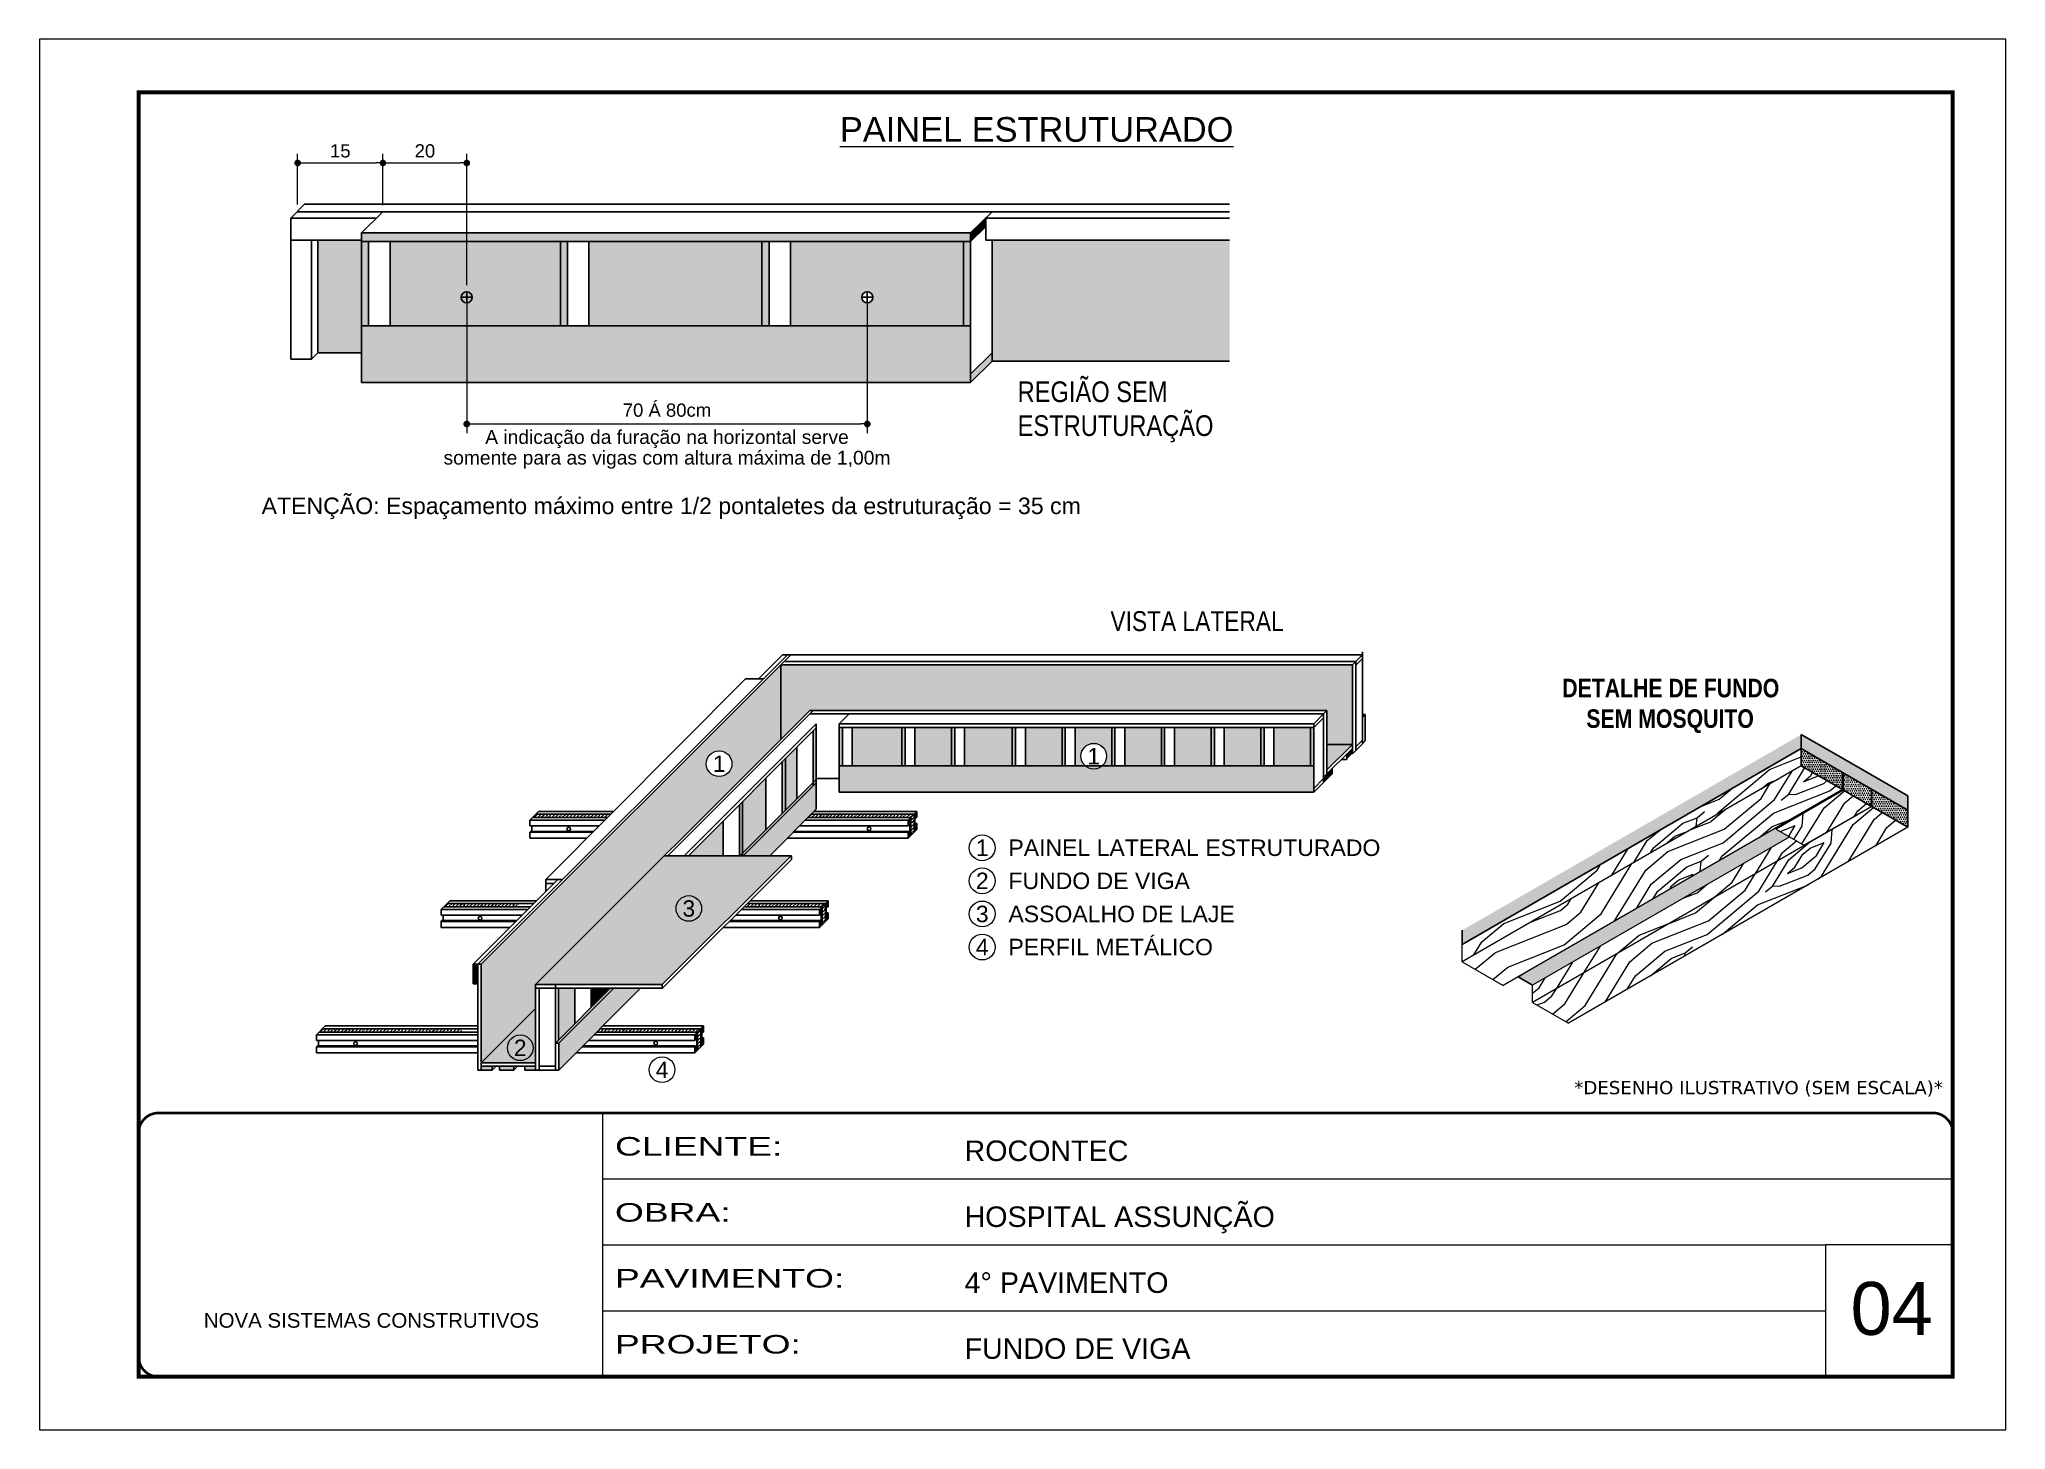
# Model space of a CAD drawing. Extents: x 3111 to 9365, y 861 to 5356.
# Drawn here: x 7866 to 9351, y 4306 to 5356 of the extents above; entities that cross this region are included whole.
import ezdxf
from ezdxf.enums import TextEntityAlignment as Align

# ---------------------------------------------------------------- set-up
doc = ezdxf.new("R2010")
doc.units = 0
doc.linetypes.add('CONTINUO', pattern=[0])
doc.linetypes.add('DASHED', pattern=[0.75, 0.5, -0.25])
for name, color, linetype, lineweight in [('CARIMBO', 255, 'Continuous', 9), ('Demarcação 1', 251, 'Continuous', 9), ('Folhas', 255, 'Continuous', 9), ('fundo', 100, 'Continuous', 9), ('Madeira', 126, 'Continuous', 18), ('SARRAFO DE PRESSAO', 251, 'DASHED', 9)]:
    doc.layers.add(name, color=color, linetype=linetype, lineweight=lineweight)
for name, color, linetype in [('COTA', 241, 'Continuous'), ('HACHURA MADEIRAS', 1, 'Continuous'), ('material do compensado', 7, 'Continuous'), ('texto', 7, 'Continuous')]:
    doc.layers.add(name, color=color, linetype=linetype)
doc.layers.add('Demarcação 2', color=7, linetype='Continuous', lineweight=9, true_color=0xe0e0e0)
doc.styles.add('ARIAL', font='arial.ttf')
doc.styles.add('CESAR1', font='arial.ttf', dxfattribs={"oblique": 15})
doc.styles.add('ROMANC', font='techb___.ttf', dxfattribs={"height": 2.5})
doc.styles.get("Standard").update_dxf_attribs({"font": 'arial.ttf'})
doc.styles.add('stylellllll', font='verdana.ttf', dxfattribs={"height": 2})
doc.styles.add('Tecnologia', font='')
doc.styles.add('texto', font='ARIALN.TTF')
doc.styles.get('Tecnologia').set_extended_font_data('Forgotten Futurist')
doc.dimstyles.new('1x', dxfattribs={"dimtxt": 10, "dimasz": 5, "dimexe": 7, "dimexo": 5, "dimgap": 4, "dimtad": 1, "dimdec": 1, "dimdsep": 46, "dimtxsty": 'Standard', "dimblk": 'DOT', "dimcen": 0.09, "dimclrd": 4, "dimclre": 4, "dimclrt": 2, "dimadec": 0, "dimazin": 2, "dimtfac": 1, "dimtdec": 1, "dimtmove": 0, "dimatfit": 3, "dimldrblk": 'DOT', "dimfxl": 1, "dimtolj": 1, "dimtzin": 0, "dimlwd": 9, "dimlwe": 9, "dimarcsym": 0})
pattern_1 = [(45, (5658.5056, 52995.7832), (0.99436891, 3.64601934), [4.6875, -0.9375, 0, -0.9375])]
pattern_2 = [(355, (-40468.17, 1958.94), (111.07494, 93.20294), [5.12645, -97.40264]), (85, (-40424.19, 1991.11), (-93.20294, 111.07494), [10.2529, -92.27619]), (40, (-40445.51, 1982.684), (8.936, 102.13894), [7.24881, -21.74642, 7.24881, -14.497615, 50.751904, -43.50449]), (40, (-40473.72, 1954.276), (8.936, 102.13894), [7.24983, -14.49967, 7.24983, -115.99871]), (40, (-40437.08, 1961.36), (8.936, 102.13894), [7.24983, -137.7482]), (40, (-40427.31, 1955.36), (8.936, 102.13894), [7.24983, -137.7482]), (40, (-40441.74, 1966.916), (8.936, 102.13894), [7.24983, -137.7482]), (40, (-40446.4, 1972.47), (8.936, 102.13894), [14.49967, -130.49838]), (40, (-40414.164, 2046.84), (8.936, 102.13894), [14.49967, -130.49838]), (40, (-40456.17, 1978.47), (8.936, 102.13894), [28.99933, -115.99871]), (40, (-40460.83, 1984.024), (8.936, 102.13894), [28.99933, -115.99871]), (40, (-40391.76, 2008.86), (8.936, 102.13894), [28.99933, -115.99871]), (40, (-40465.04, 1994.685), (8.936, 102.13894), [21.7497, -123.24834]), (40, (-40484.13, 2011.79), (8.936, 102.13894), [21.7497, -123.24834]), (40, (-40474.81, 2000.686), (8.936, 102.13894), [21.7497, -123.24834]), (40, (-40405.74, 2025.52), (8.936, 102.13894), [36.24951, -108.74853]), (40, (-40415.505, 2031.52), (8.936, 102.13894), [36.24951, -108.74853]), (40, (-40407.525, 2005.09), (8.936, 102.13894), [50.74931, -94.24873]), (21.56505, (-40457.06, 1968.257), (102.138945, -8.936), [11.4631, -217.79893]), (21.56505, (-40433.953, 1997.11), (102.138945, -8.936), [11.4631, -217.79893]), (21.56505, (-40439.954, 1987.344), (102.138945, -8.936), [11.4631, -217.79893]), (21.56505, (-40463.06, 1958.49), (102.138945, -8.936), [22.9262, -206.33583]), (21.56505, (-40438.613, 2002.665), (102.138945, -8.936), [34.3893, -194.87273]), (21.56505, (-40448.38, 2008.665), (102.138945, -8.936), [45.8524, -183.40963]), (21.56505, (-40458.147, 2014.666), (102.138945, -8.936), [45.8524, -183.40963]), (21.56505, (-40470.787, 2046.65), (102.138945, -8.936), [45.8524, -183.40963]), (21.56505, (-40471.68, 2036.434), (102.138945, -8.936), [57.3155, -171.94653]), (21.56505, (-40467.468, 2025.773), (102.138945, -8.936), [57.3155, -171.94653]), (58.43495, (-40435.293, 1981.79), (8.936, 102.138945), [11.4631, -217.79893]), (58.43495, (-40451.51, 1972.917), (8.936, 102.138945), [11.4631, -217.79893]), (58.43495, (-40468.17, 1958.936), (8.936, 102.138945), [22.9262, -206.33583]), (58.43495, (-40436.187, 1971.576), (8.936, 102.138945), [22.9262, -206.33583]), (58.43495, (-40478.83, 1954.723), (8.936, 102.138945), [34.3893, -194.87273]), (58.43495, (-40489.044, 1955.617), (8.936, 102.138945), [45.8524, -183.40963]), (58.43495, (-40396.67, 1952.68), (8.936, 102.138945), [45.8524, -183.40963]), (58.43495, (-40431.527, 1966.023), (8.936, 102.138945), [45.8524, -183.40963]), (58.43495, (-40411.993, 1954.02), (8.936, 102.138945), [57.3155, -171.94653]), (58.43495, (-40421.76, 1960.02), (8.936, 102.138945), [57.3155, -171.94653])]
pattern_3 = [(0, (-29575.652, -5795.0151), (0.82275303, 1.645506056), [0, -1.645506056])]

msp = doc.modelspace()

# ---------------------------------------------------------------- texts
at = {"style": 'stylellllll'}
msp.add_text('*DESENHO ILUSTRATIVO (SEM ESCALA)*', height=10, dxfattribs=at).set_placement((9303.58, 4559.82), align=Align.RIGHT)
at = {"layer": 'CARIMBO', "linetype": 'Continuous', "ltscale": 2, "style": 'ARIAL'}
msp.add_text('%%UPAINEL ESTRUTURADO', height=18.59, dxfattribs=at).set_placement((8619.16, 5279.16), align=Align.CENTER)
at = {"layer": 'CARIMBO', "linetype": 'Continuous', "ltscale": 2, "style": 'texto'}
for s, height, p in [('REGIÃO SEM', 15.6, (8604.83, 5082.53)), ('ESTRUTURAÇÃO', 15.6, (8604.83, 5056.97)), ('VISTA LATERAL', 15, (8674.92, 4909.61))]:
    msp.add_text(s, height=height, dxfattribs=at).set_placement(p)
at = {"layer": 'CARIMBO', "color": 2, "style": 'ARIAL'}
for s, height, p in [('A indicação da furação na horizontal serve', 10.4, (8340.02, 5056.15)), ('somente para as vigas com altura máxima de 1,00m', 10.4, (8340.02, 5040.55)), ('ATENÇÃO: Espaçamento máximo entre 1/2 pontaletes da estruturação = 35 cm  ', 12.48, (8348.05, 5004.18))]:
    msp.add_text(s, height=height, dxfattribs=at).set_placement(p, align=Align.MIDDLE_CENTER)
at = {"layer": 'CARIMBO', "style": 'ARIAL'}
for s, height, p in [('1', 12.32, (8379.38, 4809.42)), ('1', 12.32, (8662.32, 4815.09)), ('1', 12.44, (8578.1, 4745.98)), ('2', 12.44, (8578.1, 4720.98)), ('3', 12.32, (8356.51, 4700.1)), ('3', 12.44, (8578.1, 4695.98)), ('4', 12.44, (8578.1, 4670.98)), ('2', 12.32, (8229.18, 4594.88)), ('4', 12.32, (8336.33, 4578.33))]:
    msp.add_text(s, height=height, dxfattribs=at).set_placement(p, align=Align.MIDDLE_CENTER)
at = {"layer": 'CARIMBO', "style": 'CESAR1'}
for s, p in [('PAINEL LATERAL ESTRUTURADO', (8597.87, 4745.98)), ('FUNDO DE VIGA', (8597.87, 4720.98)), ('ASSOALHO DE LAJE', (8597.87, 4695.98)), ('PERFIL METÁLICO', (8597.87, 4670.98))]:
    msp.add_text(s, height=12.436, dxfattribs=at).set_placement(p, align=Align.MIDDLE_LEFT)
at = {"layer": 'CARIMBO', "style": 'ARIAL'}
msp.add_text('04', height=40, dxfattribs=at).set_placement((9233.86, 4378.06))
at = {"layer": 'texto', "style": 'ROMANC'}
for s, p in [('DETALHE DE FUNDO ', (9100.32, 4866.57)), ('SEM MOSQUITO', (9097.58, 4843.52))]:
    msp.add_text(s, height=14, dxfattribs=at).set_placement(p, align=Align.MIDDLE_CENTER)

# ---------------------------------------------------------------- blocks, each defined once
blk = doc.blocks.new('9999999999')
at = {"color": 30, "linetype": 'CONTINUO'}
for p, q in [((98564.6, 34230.2), (98564.6, 34429.4)), ((98564.6, 34379.6), (99584, 34379.6)), ((98564.6, 34329.8), (99488, 34329.8)), ((99584, 34329.8), (99488, 34329.8)), ((99488, 34329.8), (99488, 34230.2)), ((98564.6, 34280), (99488, 34280))]:
    blk.add_line(p, q, dxfattribs=at)
at = {"color": 30, "linetype": 'CONTINUO', "const_width": 2}
blk.add_lwpolyline([(99584, 34230.2), (99584, 34414.4, 0.414214), (99569, 34429.4), (98229, 34429.4, 0.414214), (98214, 34414.4), (98214, 34245.2, 0.414214), (98229, 34230.2), (99584, 34230.2)], format="xyb", dxfattribs=at)
at = {"layer": 'Folhas'}
blk.add_lwpolyline([(98139, 34190.2), (99624, 34190.2), (99624, 35240.2), (98139, 35240.2)], close=True, dxfattribs=at)
at = {"layer": 'Folhas', "color": 30, "const_width": 3}
blk.add_lwpolyline([(98214, 34230.2), (99584, 34230.2), (99584, 35200.2), (98214, 35200.2)], close=True, dxfattribs=at)
at = {"color": 7, "linetype": 'Continuous', "ltscale": 5, "style": 'ARIAL'}
for s, height, p in [('ROCONTEC', 15.48, (98837.7, 34393.1)), ('HOSPITAL ASSUNÇÃO', 15.483, (98837.7, 34343.3)), ('4° PAVIMENTO', 15.483, (98837.7, 34293.5)), ('NOVA SISTEMAS CONSTRUTIVOS', 11.059, (98263.2, 34267.2)), ('FUNDO DE VIGA', 15.483, (98837.7, 34243.7))]:
    blk.add_text(s, height=height, dxfattribs=at).set_placement(p)
at = {"layer": 'Folhas', "color": 7, "style": 'Tecnologia', "width": 1.5}
for s, p in [('CLIENTE:', (98573.7, 34397.2)), ('OBRA:', (98573.7, 34347.3)), ('PAVIMENTO:', (98573.7, 34297.5)), ('PROJETO:', (98573.7, 34247.7))]:
    blk.add_text(s, height=14, dxfattribs=at).set_placement(p)
blk = doc.blocks.new('_Dot')
at = {"color": 0, "linetype": 'ByBlock', "lineweight": -2}
blk.add_line((-0.5, 0), (-1, 0), dxfattribs=at)
at = {"color": 0, "linetype": 'ByBlock', "const_width": 0.5}
blk.add_lwpolyline([(-0.25, 0, 1), (0.25, 0, 1)], format="xyb", close=True, dxfattribs=at)
blk = doc.blocks.new('*D17')
at = {"layer": 'COTA', "color": 4, "lineweight": 9, "transparency": 16777216}
for p, q in [((8061.1, 5231.7), (8061.1, 5270.1)), ((8066.1, 5263.1), (8120.5, 5263.1)), ((8125.5, 5231.3), (8125.5, 5270.1))]:
    blk.add_line(p, q, dxfattribs=at)
at = {"layer": 'Defpoints', "color": 0, "transparency": 16777216}
for p in [(8125.5, 5263.1), (8061.1, 5226.7), (8125.5, 5226.3)]:
    blk.add_point(p, dxfattribs=at)
at = {"layer": 'COTA', "color": 4, "lineweight": 9, "transparency": 16777216, "xscale": 5, "yscale": 5, "zscale": 5, "rotation": 180}
blk.add_blockref('_Dot', (8061.1, 5263.1), dxfattribs=at)
at = {"layer": 'COTA', "color": 4, "lineweight": 9, "transparency": 16777216, "xscale": 5, "yscale": 5, "zscale": 5}
blk.add_blockref('_Dot', (8125.5, 5263.1), dxfattribs=at)
at = {"layer": 'COTA', "color": 2, "transparency": 16777216, "insert": (8093.3, 5272.2), "char_height": 10, "attachment_point": 5}
blk.add_mtext('\\A1;15', dxfattribs=at)
blk = doc.blocks.new('*D18')
at = {"layer": 'COTA', "color": 4, "lineweight": 9, "transparency": 16777216}
for p, q in [((8125.5, 5231.3), (8125.5, 5270.1)), ((8130.5, 5263.1), (8183.8, 5263.1)), ((8188.8, 5170.9), (8188.8, 5270.1))]:
    blk.add_line(p, q, dxfattribs=at)
at = {"layer": 'Defpoints', "color": 0, "transparency": 16777216}
for p in [(8188.8, 5263.1), (8125.5, 5226.3), (8188.8, 5165.9)]:
    blk.add_point(p, dxfattribs=at)
at = {"layer": 'COTA', "color": 4, "lineweight": 9, "transparency": 16777216, "xscale": 5, "yscale": 5, "zscale": 5, "rotation": 180}
blk.add_blockref('_Dot', (8125.5, 5263.1), dxfattribs=at)
at = {"layer": 'COTA', "color": 4, "lineweight": 9, "transparency": 16777216, "xscale": 5, "yscale": 5, "zscale": 5}
blk.add_blockref('_Dot', (8188.8, 5263.1), dxfattribs=at)
at = {"layer": 'COTA', "color": 2, "transparency": 16777216, "insert": (8157.2, 5272.2), "char_height": 10, "attachment_point": 5}
blk.add_mtext('\\A1;20', dxfattribs=at)
blk = doc.blocks.new('*D19')
at = {"layer": 'COTA', "color": 4, "lineweight": 9, "transparency": 16777216}
for p, q in [((8188.8, 5160.9), (8188.8, 5059)), ((8491.3, 5160.9), (8491.3, 5059)), ((8193.8, 5066), (8486.3, 5066))]:
    blk.add_line(p, q, dxfattribs=at)
at = {"layer": 'Defpoints', "color": 0, "transparency": 16777216}
for p in [(8188.8, 5165.9), (8491.3, 5165.9), (8491.3, 5066)]:
    blk.add_point(p, dxfattribs=at)
at = {"layer": 'COTA', "color": 4, "lineweight": 9, "transparency": 16777216, "xscale": 5, "yscale": 5, "zscale": 5, "rotation": 180}
blk.add_blockref('_Dot', (8188.8, 5066), dxfattribs=at)
at = {"layer": 'COTA', "color": 4, "lineweight": 9, "transparency": 16777216, "xscale": 5, "yscale": 5, "zscale": 5}
blk.add_blockref('_Dot', (8491.3, 5066), dxfattribs=at)
at = {"layer": 'COTA', "color": 2, "transparency": 16777216, "insert": (8340, 5076.4), "char_height": 10, "attachment_point": 5}
blk.add_mtext('\\A1;70 Á 80cm', dxfattribs=at)

# ---------------------------------------------------------------- dimensions: what is measured, and where the dimension line sits
at = {"layer": 'COTA'}
for base, p1, p2, text, picture, middle in [((8125.51, 5263.13), (8061.08, 5226.71), (8125.51, 5226.32), '15', '*D17', (8093.3, 5272.24)), ((8188.79, 5263.13), (8125.51, 5226.32), (8188.79, 5165.86), '20', '*D18', (8157.15, 5272.24)), ((8491.25, 5066.03), (8188.79, 5165.86), (8491.25, 5165.86), '70 Á 80cm', '*D19', (8340.02, 5076.37))]:
    dim = msp.add_linear_dim(base=base, p1=p1, p2=p2, text=text, dimstyle='1x', dxfattribs=at)
    dim.commit()
    dim.dimension.update_dxf_attribs({"geometry": picture, "text_midpoint": middle})

# ---------------------------------------------------------------- hatches: boundary and pattern name
for points in [[(8580.69, 5215.11), (8580.69, 5221.49), (8569.34, 5210.23), (8569.34, 5203.86)], [(8411.74, 5140.14), (8417.07, 5140.14), (8417.07, 5203.86), (8411.74, 5203.86)], [(8857.6, 4816.8), (8857.6, 4820.99), (8853.37, 4816.8), (8853.37, 4812.6)], [(8842.43, 4805.95), (8836.45, 4800.02), (8836.45, 4795.82), (8842.43, 4801.76)], [(8197.21, 4657.98), (8193.55, 4657.98), (8193.55, 4643.12), (8197.21, 4643.12)]]:
    msp.add_hatch(color=256).paths.add_polyline_path(points)
at = {"linetype": 'ByBlock', "ltscale": 2}
for points in [[(8109.18, 5140.15), (8114.5, 5140.15), (8114.5, 5203.75), (8109.18, 5203.75)], [(8569.34, 5210.23), (8109.29, 5210.23), (8109.29, 5203.86), (8569.34, 5203.86)], [(8259.36, 5140.14), (8264.69, 5140.14), (8264.69, 5203.75), (8259.36, 5203.75)], [(8867.23, 4846.59), (8865.21, 4846.59), (8865.21, 4844.35)], [(8450.31, 4792.65), (8452.66, 4795), (8452.66, 4836.44), (8450.31, 4834.09)], [(8469.96, 4807.89), (8472.4, 4807.89), (8472.4, 4836.6), (8469.96, 4836.6)], [(8517.24, 4807.89), (8519.68, 4807.89), (8519.68, 4836.6), (8517.24, 4836.6)], [(8554.77, 4807.89), (8557.21, 4807.89), (8557.21, 4836.6), (8554.77, 4836.6)], [(8600.7, 4807.89), (8603.14, 4807.89), (8603.14, 4836.6), (8600.7, 4836.6)], [(8638.24, 4807.89), (8640.67, 4807.89), (8640.68, 4836.6), (8638.24, 4836.6)], [(8675.77, 4807.89), (8678.21, 4807.89), (8678.21, 4836.6), (8675.77, 4836.6)], [(8713.3, 4807.89), (8715.74, 4807.89), (8715.74, 4836.6), (8713.3, 4836.6)], [(8750.84, 4807.89), (8753.28, 4807.89), (8753.28, 4836.6), (8750.84, 4836.6)], [(8788.37, 4807.89), (8790.81, 4807.89), (8790.81, 4836.6), (8788.37, 4836.6)], [(8825.9, 4807.89), (8828.34, 4807.89), (8828.34, 4836.6), (8825.9, 4836.6)], [(8426.97, 4771.79), (8429.32, 4774.14), (8429.32, 4813.44), (8426.97, 4811.09)], [(8450.42, 4792.76), (8450.42, 4795.24), (8397.02, 4741.84), (8397.02, 4739.95), (8397.61, 4739.95)], [(8396.91, 4780.7), (8394.56, 4778.34), (8394.56, 4739.85), (8396.91, 4739.85)], [(8299.75, 4639.82), (8297.18, 4639.82), (8255.73, 4598.37), (8258.29, 4598.37)], [(8282.54, 4625.18), (8284.89, 4627.53), (8284.89, 4639.72), (8282.54, 4639.72)]]:
    msp.add_hatch(color=256, dxfattribs=at).paths.add_polyline_path(points)
h = msp.add_hatch(color=256)
h.paths.add_polyline_path([(8569.34, 5103.6), (8569.34, 5097.23), (8585.57, 5113.32), (8585.57, 5119.69)])
h.paths.add_polyline_path([(8564.02, 5140.14), (8569.34, 5140.14), (8569.34, 5203.86), (8564.02, 5203.86)])
at = {"linetype": 'Continuous', "ltscale": 1.5}
h = msp.add_hatch(dxfattribs=at)
h.set_pattern_fill('ANSI36', color=256, scale=15, style=0)
h.set_pattern_definition(pattern_1)
h.paths.add_polyline_path([(8240.97, 4771.27), (8238.47, 4768.77), (8295.03, 4768.77), (8297.53, 4771.27)])
h = msp.add_hatch(dxfattribs=at)
h.set_pattern_fill('ANSI36', color=256, scale=15, style=0)
h.set_pattern_definition(pattern_1)
h.paths.add_polyline_path([(8526.66, 4771.27), (8448.93, 4771.27), (8446.43, 4768.77), (8524.16, 4768.77)])
h.paths.add_polyline_path([(8526.66, 4771.27), (8524.16, 4768.77), (8524.16, 4755.15), (8526.66, 4757.66)])
h = msp.add_hatch(dxfattribs=at)
h.set_pattern_fill('ANSI36', color=256, scale=15, style=0)
h.set_pattern_definition(pattern_1)
h.paths.add_polyline_path([(8173.99, 4703.9), (8171.49, 4701.4), (8228.05, 4701.4), (8230.55, 4703.9)])
h = msp.add_hatch(dxfattribs=at)
h.set_pattern_fill('ANSI36', color=256, scale=15, style=0)
h.set_pattern_definition(pattern_1)
h.paths.add_polyline_path([(8459.68, 4703.9), (8457.18, 4701.4), (8457.18, 4687.78), (8459.68, 4690.29)])
h.paths.add_polyline_path([(8400.68, 4703.9), (8398.17, 4701.4), (8457.18, 4701.4), (8459.68, 4703.9)])
h = msp.add_hatch(dxfattribs=at)
h.set_pattern_fill('ANSI36', color=256, scale=15, style=0)
h.set_pattern_definition(pattern_1)
h.paths.add_polyline_path([(8079.92, 4609.28), (8077.42, 4606.77), (8184.89, 4606.77), (8184.89, 4609.28)])
h = msp.add_hatch(dxfattribs=at)
h.set_pattern_fill('ANSI36', color=256, scale=15, style=0)
h.set_pattern_definition(pattern_1)
h.paths.add_polyline_path([(8365.61, 4609.28), (8363.1, 4606.77), (8363.1, 4593.16), (8365.61, 4595.67)])
h.paths.add_polyline_path([(8289.51, 4609.28), (8287, 4606.77), (8363.1, 4606.77), (8365.61, 4609.28)])
at = {"linetype": 'ByBlock', "ltscale": 2}
h = msp.add_hatch(color=256, dxfattribs=at)
h.paths.add_polyline_path([(8207.99, 4580.99), (8199.77, 4580.99), (8199.77, 4578.07), (8207.99, 4578.07)])
h.paths.add_polyline_path([(8224.29, 4580.99), (8213.5, 4580.99), (8213.5, 4578.07), (8224.29, 4578.07)])
h.paths.add_polyline_path([(8240.84, 4580.99), (8232.62, 4580.99), (8232.62, 4578.07), (8240.84, 4578.07)])
at = {"layer": 'Demarcação 1'}
h = msp.add_hatch(color=256, dxfattribs=at)
h.paths.add_polyline_path([(8219.5, 4594.88, 1), (8238.86, 4594.88, 1)], flags=17)
h.paths.add_polyline_path([(8240.84, 4642.59), (8425.88, 4827.63), (8425.88, 4884.1), (8425.88, 4884.1), (8199.77, 4657.99), (8199.77, 4583.55), (8240.84, 4624.62)])
h.paths.add_polyline_path([(8369.7, 4809.42, -1), (8389.05, 4809.42, -1)], flags=16)
h.paths.add_polyline_path([(8221.3, 4585.63), (8237.06, 4585.63), (8237.06, 4604.19), (8221.3, 4604.19)], flags=24)
h.paths.add_polyline_path([(8371.5, 4800.17), (8387.25, 4800.17), (8387.25, 4818.72), (8371.5, 4818.72)], flags=24)
for points in [[(8425.88, 4827.63), (8447.82, 4849.57), (8838.39, 4849.57), (8838.39, 4823.94), (8857.6, 4823.94), (8857.6, 4884.1), (8425.88, 4884.1)], [(8838.39, 4823.94), (8838.39, 4804.88), (8857.6, 4823.94)]]:
    msp.add_hatch(color=256, dxfattribs=at).paths.add_polyline_path(points)
h = msp.add_hatch(color=256, dxfattribs=at)
h.paths.add_polyline_path([(8199.77, 4583.55), (8240.84, 4583.55), (8240.84, 4624.62)])
h.paths.add_polyline_path([(8219.5, 4594.88, -1), (8238.86, 4594.88, -1)], flags=16)
h.paths.add_polyline_path([(8221.3, 4585.63), (8237.06, 4585.63), (8237.06, 4604.19), (8221.3, 4604.19)], flags=24)
at = {"layer": 'Demarcação 2'}
for points in [[(8109.29, 5203.86), (8109.29, 5203.86), (8109.29, 5203.86), (8109.29, 5204.92), (8076.3, 5204.92), (8076.3, 5119.7), (8109.29, 5119.7)], [(8130.84, 5140.15), (8259.47, 5140.14), (8259.47, 5203.86), (8130.84, 5203.86)], [(8281.02, 5140.14), (8411.74, 5140.14), (8411.74, 5203.86), (8281.02, 5203.86)], [(8585.57, 5204.92), (8585.57, 5113.32), (8764.85, 5113.32), (8764.85, 5204.92)], [(8569.34, 5140.14), (8109.29, 5140.15), (8109.29, 5103.6), (8109.29, 5097.23), (8569.34, 5097.23)], [(8479.93, 4807.89), (8517.34, 4807.89), (8517.34, 4836.71), (8479.93, 4836.71)], [(8527.21, 4807.89), (8554.88, 4807.89), (8554.88, 4836.71), (8527.21, 4836.71)], [(8564.74, 4807.89), (8600.81, 4807.89), (8600.81, 4836.71), (8564.74, 4836.71)], [(8610.68, 4807.89), (8638.34, 4807.89), (8638.34, 4836.71), (8610.68, 4836.71)], [(8685.74, 4807.89), (8713.41, 4807.89), (8713.41, 4836.71), (8685.74, 4836.71)], [(8723.28, 4807.89), (8750.94, 4807.89), (8750.94, 4836.71), (8723.28, 4836.71)], [(8760.81, 4807.89), (8788.48, 4807.89), (8788.48, 4836.71), (8760.81, 4836.71)], [(8798.34, 4807.89), (8826.01, 4807.89), (8826.01, 4836.71), (8798.34, 4836.71)], [(8429.43, 4774.25), (8438.1, 4782.92), (8438.1, 4821.88), (8429.43, 4813.21)], [(8397.02, 4741.84), (8414.76, 4759.58), (8414.76, 4798.54), (8397.02, 4780.8)], [(8828.45, 4807.89), (8668.78, 4807.89, -0.3830345), (8655.85, 4807.89), (8470.07, 4807.89), (8470.07, 4787.89), (8828.45, 4787.89)], [(8452.77, 4778.03), (8452.77, 4795.11), (8397.61, 4739.95), (8417.61, 4739.95), (8452.76, 4775.11)], [(8356.17, 4739.95), (8382.35, 4739.95), (8382.35, 4766.13)], [(8258.08, 4600.72), (8270.33, 4612.97), (8270.33, 4639.82), (8258.08, 4639.82)], [(8320.05, 4639.82), (8314.56, 4639.82), (8299.75, 4639.82), (8258.29, 4598.37), (8258.29, 4578.07)], [(8285, 4627.64), (8297.18, 4639.82), (8285, 4639.82)]]:
    msp.add_hatch(color=256, dxfattribs=at).paths.add_polyline_path(points)
h = msp.add_hatch(color=256, dxfattribs=at)
h.paths.add_polyline_path([(8487.07, 5161.68, -1), (8495.43, 5161.68, -1)], flags=16)
h.paths.add_polyline_path([(8433.29, 5140.14), (8564.02, 5140.14), (8564.02, 5203.86), (8433.29, 5203.86)])
h = msp.add_hatch(color=256, dxfattribs=at)
h.paths.add_polyline_path([(8671.99, 4815.09, -1), (8652.64, 4815.09, -1)], flags=16)
h.paths.add_polyline_path([(8654.44, 4805.84), (8670.19, 4805.84), (8670.19, 4824.39), (8654.44, 4824.39)], flags=24)
h.paths.add_polyline_path([(8648.21, 4807.89), (8675.88, 4807.89), (8675.88, 4836.71), (8648.21, 4836.71)])
h = msp.add_hatch(color=256, dxfattribs=at)
h.paths.add_polyline_path([(8240.84, 4642.59), (8243.41, 4642.59), (8255.73, 4642.59), (8336.48, 4642.59), (8433.84, 4739.95), (8338.2, 4739.95)])
h.paths.add_polyline_path([(8348.58, 4690.57), (8364.45, 4690.57), (8364.45, 4709.46), (8348.58, 4709.46)], flags=24)
at = {"layer": 'fundo'}
h = msp.add_hatch(color=252, dxfattribs=at)
h.dxf.hatch_style = 1
h.paths.add_polyline_path([(8940.49, 4683.61), (8940.49, 4672.95), (9196.64, 4820.84), (9196.64, 4831.49)])
h = msp.add_hatch(color=252, dxfattribs=at)
h.dxf.hatch_style = 1
h.paths.add_polyline_path([(9227.72, 4813.55), (9196.64, 4831.49), (9196.64, 4820.84), (9227.72, 4802.89), (9277.05, 4774.41), (9277.05, 4785.06)])
h = msp.add_hatch(color=252, dxfattribs=at)
h.dxf.hatch_style = 1
h.paths.add_polyline_path([(9188.01, 4754.1), (9177.64, 4760.08), (9177.64, 4760.96), (8982.85, 4648.5), (8993.77, 4642.19)])
at = {"layer": 'HACHURA MADEIRAS'}
h = msp.add_hatch(dxfattribs=at)
h.set_pattern_fill('DOTS', scale=1.036539)
h.set_pattern_definition(pattern_3)
h.paths.add_polyline_path([(9227.72, 4789.87), (9227.72, 4802.89), (9196.64, 4820.84), (9196.64, 4807.81)])
h = msp.add_hatch(dxfattribs=at)
h.set_pattern_fill('DOTS', scale=1.036539)
h.set_pattern_definition(pattern_3)
h.paths.add_polyline_path([(9228.48, 4802.46), (9228.48, 4789.43), (9249.61, 4777.23), (9249.61, 4790.25)])
h = msp.add_hatch(dxfattribs=at)
h.set_pattern_fill('DOTS', scale=1.036539)
h.set_pattern_definition(pattern_3)
h.paths.add_polyline_path([(9249.92, 4790.08), (9249.92, 4777.05), (9277.05, 4761.39), (9277.05, 4774.41)])
at = {"layer": 'Madeira'}
h = msp.add_hatch(dxfattribs=at)
h.set_pattern_fill('PATRON00077', color=256, scale=102.529099, angle=355, pattern_type=2)
h.set_pattern_definition(pattern_2)
h.paths.add_polyline_path([(8940.49, 4672.95), (8940.49, 4659.93), (9196.64, 4807.81), (9196.64, 4820.84)])
h = msp.add_hatch(dxfattribs=at)
h.set_pattern_fill('PATRON00077', color=256, scale=102.529099, angle=355, pattern_type=2)
h.set_pattern_definition([(355, (-9365.65, -67281.63), (111.07494, 93.20294), [5.12645, -97.40264]), (85, (-9321.67, -67249.46), (-93.20294, 111.07494), [10.25291, -92.27619]), (40, (-9342.99, -67257.886), (8.936, 102.138945), [7.248807, -21.74642, 7.248807, -14.497615, 50.751904, -43.504487]), (40, (-9371.205, -67286.29), (8.936, 102.138945), [7.24983, -14.499665, 7.24983, -115.99871]), (40, (-9334.56, -67279.21), (8.936, 102.138945), [7.24983, -137.74821]), (40, (-9324.795, -67285.21), (8.936, 102.138945), [7.24983, -137.74821]), (40, (-9339.22, -67273.65), (8.936, 102.138945), [7.24983, -137.74821]), (40, (-9343.88, -67268.1), (8.936, 102.138945), [14.49967, -130.49838]), (40, (-9311.646, -67193.73), (8.936, 102.138945), [14.49967, -130.49838]), (40, (-9353.65, -67262.1), (8.936, 102.138945), [28.99933, -115.99871]), (40, (-9358.31, -67256.545), (8.936, 102.138945), [28.99933, -115.99871]), (40, (-9289.24, -67231.71), (8.936, 102.138945), [28.99933, -115.99871]), (40, (-9362.52, -67245.885), (8.936, 102.138945), [21.7497, -123.24834]), (40, (-9381.61, -67228.78), (8.936, 102.138945), [21.7497, -123.24834]), (40, (-9372.29, -67239.884), (8.936, 102.138945), [21.7497, -123.24834]), (40, (-9303.22, -67215.05), (8.936, 102.138945), [36.24951, -108.74853]), (40, (-9312.99, -67209.05), (8.936, 102.138945), [36.24951, -108.74853]), (40, (-9305.01, -67235.48), (8.936, 102.138945), [50.74931, -94.24873]), (21.56505, (-9354.544, -67272.313), (102.138945, -8.936), [11.4631, -217.79893]), (21.56505, (-9331.435, -67243.46), (102.138945, -8.936), [11.4631, -217.79893]), (21.56505, (-9337.436, -67253.226), (102.138945, -8.936), [11.4631, -217.79893]), (21.56505, (-9360.544, -67282.08), (102.138945, -8.936), [22.9262, -206.33583]), (21.56505, (-9336.095, -67237.905), (102.138945, -8.936), [34.3893, -194.87273]), (21.56505, (-9345.86, -67231.904), (102.138945, -8.936), [45.8524, -183.40963]), (21.56505, (-9355.63, -67225.904), (102.138945, -8.936), [45.8524, -183.40963]), (21.56505, (-9368.27, -67193.92), (102.138945, -8.936), [45.8524, -183.40963]), (21.56505, (-9369.163, -67204.136), (102.138945, -8.936), [57.31551, -171.94653]), (21.56505, (-9364.95, -67214.796), (102.138945, -8.936), [57.31551, -171.94653]), (58.43495, (-9332.775, -67258.78), (8.936, 102.138945), [11.4631, -217.79893]), (58.43495, (-9348.99, -67267.653), (8.936, 102.138945), [11.4631, -217.79893]), (58.43495, (-9365.65, -67281.633), (8.936, 102.138945), [22.9262, -206.33583]), (58.43495, (-9333.67, -67268.993), (8.936, 102.138945), [22.9262, -206.33583]), (58.43495, (-9376.31, -67285.847), (8.936, 102.138945), [34.3893, -194.87273]), (58.43495, (-9386.526, -67284.953), (8.936, 102.138945), [45.8524, -183.40963]), (58.43495, (-9294.154, -67287.89), (8.936, 102.138945), [45.8524, -183.40963]), (58.43495, (-9329.01, -67274.547), (8.936, 102.138945), [45.8524, -183.40963]), (58.43495, (-9309.475, -67286.55), (8.936, 102.138945), [57.31551, -171.94653]), (58.43495, (-9319.24, -67280.548), (8.936, 102.138945), [57.31551, -171.94653])])
h.paths.add_polyline_path([(8940.49, 4659.93), (8971.57, 4641.98), (9227.72, 4789.87), (9196.64, 4807.81)])
h = msp.add_hatch(dxfattribs=at)
h.set_pattern_fill('PATRON00077', color=256, scale=102.529099, angle=355, pattern_type=2)
h.set_pattern_definition([(355, (-40490.13, 1971.68), (111.07494, 93.20294), [5.12645, -97.40264]), (85, (-40446.15, 2003.85), (-93.20294, 111.07494), [10.2529, -92.27619]), (40, (-40467.47, 1995.42), (8.936, 102.13894), [7.24881, -21.74642, 7.24881, -14.497615, 50.751904, -43.50449]), (40, (-40495.69, 1967.016), (8.936, 102.13894), [7.24983, -14.49967, 7.24983, -115.99871]), (40, (-40459.045, 1974.1), (8.936, 102.13894), [7.24983, -137.7482]), (40, (-40449.28, 1968.1), (8.936, 102.13894), [7.24983, -137.7482]), (40, (-40463.705, 1979.656), (8.936, 102.13894), [7.24983, -137.7482]), (40, (-40468.365, 1985.21), (8.936, 102.13894), [14.49967, -130.49838]), (40, (-40436.13, 2059.58), (8.936, 102.13894), [14.49967, -130.49838]), (40, (-40478.13, 1991.21), (8.936, 102.13894), [28.99933, -115.99871]), (40, (-40482.79, 1996.764), (8.936, 102.13894), [28.99933, -115.99871]), (40, (-40413.72, 2021.6), (8.936, 102.13894), [28.99933, -115.99871]), (40, (-40487.006, 2007.424), (8.936, 102.13894), [21.7497, -123.24834]), (40, (-40506.09, 2024.53), (8.936, 102.13894), [21.7497, -123.24834]), (40, (-40496.77, 2013.425), (8.936, 102.13894), [21.7497, -123.24834]), (40, (-40427.7, 2038.26), (8.936, 102.13894), [36.24951, -108.74853]), (40, (-40437.47, 2044.26), (8.936, 102.13894), [36.24951, -108.74853]), (40, (-40429.49, 2017.83), (8.936, 102.13894), [50.74931, -94.24873]), (21.56505, (-40479.026, 1980.996), (102.138945, -8.936), [11.4631, -217.79893]), (21.56505, (-40455.917, 2009.85), (102.138945, -8.936), [11.4631, -217.79893]), (21.56505, (-40461.918, 2000.083), (102.138945, -8.936), [11.4631, -217.79893]), (21.56505, (-40485.026, 1971.23), (102.138945, -8.936), [22.9262, -206.33583]), (21.56505, (-40460.577, 2015.404), (102.138945, -8.936), [34.3893, -194.87273]), (21.56505, (-40470.344, 2021.405), (102.138945, -8.936), [45.8524, -183.40963]), (21.56505, (-40480.11, 2027.405), (102.138945, -8.936), [45.8524, -183.40963]), (21.56505, (-40492.75, 2059.387), (102.138945, -8.936), [45.8524, -183.40963]), (21.56505, (-40493.645, 2049.174), (102.138945, -8.936), [57.3155, -171.94653]), (21.56505, (-40489.43, 2038.513), (102.138945, -8.936), [57.3155, -171.94653]), (58.43495, (-40457.258, 1994.53), (8.936, 102.138945), [11.4631, -217.79893]), (58.43495, (-40473.47, 1985.656), (8.936, 102.138945), [11.4631, -217.79893]), (58.43495, (-40490.133, 1971.676), (8.936, 102.138945), [22.9262, -206.33583]), (58.43495, (-40458.15, 1984.316), (8.936, 102.138945), [22.9262, -206.33583]), (58.43495, (-40500.794, 1967.462), (8.936, 102.138945), [34.3893, -194.87273]), (58.43495, (-40511.01, 1968.356), (8.936, 102.138945), [45.8524, -183.40963]), (58.43495, (-40418.636, 1965.42), (8.936, 102.138945), [45.8524, -183.40963]), (58.43495, (-40453.49, 1978.76), (8.936, 102.138945), [45.8524, -183.40963]), (58.43495, (-40433.957, 1966.76), (8.936, 102.138945), [57.3155, -171.94653]), (58.43495, (-40443.724, 1972.76), (8.936, 102.138945), [57.3155, -171.94653])])
h.paths.add_polyline_path([(9198.78, 4747.88), (9249.61, 4777.23), (9227.95, 4789.79), (9177.64, 4760.08)])
h = msp.add_hatch(dxfattribs=at)
h.set_pattern_fill('PATRON00077', color=256, scale=102.529099, angle=355, pattern_type=2)
h.set_pattern_definition(pattern_2)
h.paths.add_polyline_path([(9020.92, 4613.51), (9277.05, 4761.39), (9249.92, 4777.05), (8993.87, 4629.22)])
h = msp.add_hatch(dxfattribs=at)
h.set_pattern_fill('PATRON00077', color=256, scale=102.529099, angle=355, pattern_type=2)
h.set_pattern_definition(pattern_2)
h.paths.add_polyline_path([(9199.14, 4747.67), (9187.86, 4754.18), (8993.7, 4642.15), (8993.77, 4629.17)])

# ---------------------------------------------------------------- linework, layer by layer
at = {"linetype": 'ByBlock', "ltscale": 2}
for p, q in [((8055.86, 5221.49), (8066.3, 5231.93)), ((8055.86, 5221.49), (8055.86, 5204.92)), ((8125.51, 5226.32), (8109.29, 5210.23)), ((8585.57, 5226.32), (8569.34, 5210.23)), ((8580.69, 5215.11), (8569.34, 5203.86)), ((8580.69, 5204.92), (8580.69, 5221.49)), ((8055.86, 5204.92), (8055.86, 5114.86)), ((8071.46, 5204.92), (8071.46, 5114.86)), ((8076.3, 5204.92), (8076.3, 5119.7)), ((8109.29, 5210.23), (8569.35, 5210.23)), ((8109.29, 5203.86), (8109.29, 5210.23)), ((8109.29, 5203.86), (8109.29, 5097.23)), ((8109.29, 5203.86), (8109.29, 5103.6)), ((8109.29, 5203.86), (8569.34, 5203.86)), ((8114.61, 5203.86), (8114.61, 5140.15)), ((8130.84, 5140.15), (8130.84, 5203.86)), ((8259.47, 5203.86), (8259.47, 5140.14)), ((8264.8, 5203.86), (8264.8, 5140.14)), ((8281.02, 5140.14), (8281.02, 5203.86)), ((8411.74, 5203.86), (8411.74, 5140.14)), ((8417.07, 5203.86), (8417.07, 5140.14)), ((8433.29, 5140.14), (8433.29, 5203.86)), ((8564.02, 5203.86), (8564.02, 5140.14)), ((8569.34, 5210.23), (8569.34, 5097.23)), ((8585.57, 5113.32), (8585.57, 5204.92)), ((8071.46, 5114.86), (8076.3, 5119.7)), ((8109.29, 5119.7), (8076.3, 5119.7)), ((8109.29, 5119.7), (8076.3, 5119.7)), ((8585.57, 5119.69), (8569.34, 5103.6)), ((8585.57, 5113.32), (8569.34, 5097.23)), ((8865.21, 4888.79), (8860.16, 4883.79)), ((8340.77, 4739.95), (8450.38, 4849.57)), ((8477.5, 4847), (8470.07, 4839.63)), ((8835.88, 4847), (8828.45, 4839.63)), ((8835.88, 4844.08), (8828.45, 4836.71)), ((8835.88, 4847), (8838.39, 4849.57)), ((8835.88, 4847), (8835.88, 4795.25)), ((8865.21, 4844.35), (8867.23, 4846.59)), ((8867.23, 4846.59), (8865.21, 4846.59)), ((8867.23, 4826.59), (8867.23, 4846.59)), ((8450.42, 4792.76), (8450.42, 4834.2)), ((8452.77, 4778.03), (8452.77, 4836.55)), ((8470.07, 4839.63), (8828.45, 4839.63)), ((8470.07, 4836.71), (8470.07, 4839.63)), ((8470.07, 4836.71), (8828.45, 4836.71)), ((8470.07, 4836.71), (8470.07, 4787.89)), ((8470.07, 4836.71), (8470.07, 4807.89)), ((8472.51, 4836.71), (8472.51, 4807.89)), ((8479.93, 4807.89), (8479.93, 4836.71)), ((8517.34, 4836.71), (8517.34, 4807.89)), ((8519.78, 4836.71), (8519.78, 4807.89)), ((8527.21, 4807.89), (8527.21, 4836.71)), ((8554.88, 4836.71), (8554.88, 4807.89)), ((8557.32, 4836.71), (8557.32, 4807.89)), ((8564.74, 4807.89), (8564.74, 4836.71)), ((8600.81, 4836.71), (8600.81, 4807.89)), ((8603.25, 4836.71), (8603.25, 4807.89)), ((8610.68, 4807.89), (8610.68, 4836.71)), ((8638.34, 4836.71), (8638.34, 4807.89)), ((8640.78, 4836.71), (8640.78, 4807.89)), ((8648.21, 4807.89), (8648.21, 4836.71)), ((8675.88, 4836.71), (8675.88, 4807.89)), ((8678.32, 4836.71), (8678.31, 4807.89)), ((8685.74, 4807.89), (8685.74, 4836.71)), ((8713.41, 4836.71), (8713.41, 4807.89)), ((8715.85, 4836.71), (8715.85, 4807.89)), ((8723.28, 4807.89), (8723.28, 4836.71)), ((8750.94, 4836.71), (8750.94, 4807.89)), ((8753.38, 4836.71), (8753.38, 4807.89)), ((8760.81, 4807.89), (8760.81, 4836.71)), ((8788.48, 4836.71), (8788.48, 4807.89)), ((8790.92, 4836.71), (8790.92, 4807.89)), ((8798.34, 4807.89), (8798.34, 4836.71)), ((8826.01, 4836.71), (8826.01, 4807.89)), ((8828.45, 4839.63), (8828.45, 4836.71)), ((8828.45, 4836.71), (8828.45, 4787.89)), ((8865.21, 4824.35), (8867.23, 4826.59)), ((8429.43, 4774.25), (8429.43, 4813.55)), ((8438.1, 4782.92), (8438.1, 4821.88)), ((8865.21, 4824.35), (8857.6, 4816.8)), ((8452.77, 4797.59), (8395.13, 4739.95)), ((8414.76, 4759.58), (8414.76, 4798.87)), ((8427.08, 4771.9), (8427.08, 4811.19)), ((8470.07, 4798.18), (8452.77, 4798.18)), ((8835.88, 4798.17), (8828.45, 4790.81)), ((8842.43, 4801.76), (8832.05, 4791.46)), ((8838.39, 4797.74), (8835.88, 4795.25)), ((8835.88, 4795.25), (8828.45, 4787.89)), ((8238.47, 4768.77), (8295.03, 4768.77)), ((8240.97, 4771.27), (8297.53, 4771.27)), ((8243.04, 4773.34), (8299.58, 4773.34)), ((8394.67, 4739.95), (8394.67, 4778.45)), ((8397.02, 4739.95), (8397.02, 4780.8)), ((8446.43, 4768.77), (8524.16, 4768.77)), ((8448.93, 4771.27), (8526.66, 4771.27)), ((8451, 4773.34), (8528.73, 4773.34)), ((8452.77, 4778.03), (8452.76, 4775.11)), ((8523.53, 4767.23), (8523.53, 4755.3)), ((8524.16, 4768.77), (8524.16, 4755.15)), ((8526.66, 4771.27), (8526.66, 4757.66)), ((8527.29, 4770.98), (8527.29, 4759.06)), ((8527.29, 4768.52), (8528.11, 4768.52)), ((8528.11, 4771.8), (8528.11, 4768.52)), ((8236.4, 4766.7), (8236.4, 4762.51)), ((8236.4, 4766.7), (8279.64, 4766.7)), ((8236.4, 4766.7), (8292.98, 4766.7)), ((8236.4, 4762.51), (8288.81, 4762.51)), ((8236.4, 4757.64), (8283.97, 4757.64)), ((8236.4, 4753.09), (8266.11, 4753.09)), ((8236.4, 4753.09), (8279.44, 4753.09)), ((8237.04, 4758.27), (8284.6, 4758.27)), ((8237.84, 4762.51), (8237.84, 4758.27)), ((8430.74, 4753.09), (8522.09, 4753.09)), ((8435.29, 4757.64), (8522.09, 4757.64)), ((8435.93, 4758.27), (8522.73, 4758.27)), ((8440.17, 4762.51), (8522.09, 4762.51)), ((8444.36, 4766.7), (8522.09, 4766.7)), ((8522.09, 4766.7), (8522.09, 4762.51)), ((8522.73, 4766.42), (8522.73, 4763.14)), ((8522.73, 4755.3), (8523.53, 4755.3)), ((8527.29, 4764.28), (8528.73, 4764.28)), ((8527.29, 4763.65), (8528.11, 4763.65)), ((8527.29, 4759.88), (8528.11, 4759.88)), ((8528.11, 4763.65), (8528.11, 4759.88)), ((8433.96, 4739.95), (8433.96, 4737.19)), ((8248.54, 4712.98), (8248.54, 4722)), ((8248.54, 4719.08), (8254.64, 4719.08)), ((8169.42, 4699.33), (8212.66, 4699.33)), ((8169.42, 4699.33), (8234.89, 4699.33)), ((8169.42, 4699.33), (8169.42, 4695.14)), ((8169.42, 4695.14), (8230.7, 4695.14)), ((8170.86, 4695.14), (8170.86, 4690.9)), ((8171.49, 4701.4), (8236.96, 4701.4)), ((8173.99, 4703.9), (8239.46, 4703.9)), ((8176.06, 4705.97), (8241.53, 4705.97)), ((8391.89, 4695.14), (8455.11, 4695.14)), ((8396.09, 4699.33), (8455.11, 4699.33)), ((8398.16, 4701.4), (8457.18, 4701.4)), ((8400.66, 4703.9), (8459.68, 4703.9)), ((8402.73, 4705.97), (8461.75, 4705.97)), ((8455.11, 4699.33), (8455.11, 4695.14)), ((8455.75, 4699.05), (8455.75, 4695.77)), ((8456.55, 4699.86), (8456.55, 4687.93)), ((8457.18, 4701.4), (8457.18, 4687.78)), ((8459.68, 4703.9), (8459.68, 4690.29)), ((8460.31, 4703.61), (8460.31, 4691.69)), ((8460.31, 4701.15), (8461.13, 4701.15)), ((8460.31, 4696.91), (8461.75, 4696.91)), ((8460.31, 4696.28), (8461.13, 4696.28)), ((8461.13, 4704.43), (8461.13, 4701.15)), ((8461.13, 4696.28), (8461.13, 4692.51)), ((8169.42, 4690.27), (8225.82, 4690.27)), ((8169.42, 4685.72), (8199.13, 4685.72)), ((8169.42, 4685.72), (8221.27, 4685.72)), ((8170.06, 4690.9), (8226.46, 4690.9)), ((8382.47, 4685.72), (8455.11, 4685.72)), ((8387.02, 4690.27), (8455.11, 4690.27)), ((8387.66, 4690.9), (8455.75, 4690.9)), ((8455.75, 4687.93), (8456.55, 4687.93)), ((8460.31, 4692.51), (8461.13, 4692.51)), ((8193.55, 4643.12), (8193.55, 4657.98)), ((8197.21, 4657.99), (8199.77, 4657.99)), ((8193.55, 4643.12), (8197.21, 4643.12)), ((8240.84, 4642.59), (8243.41, 4642.59)), ((8246.62, 4639.82), (8314.56, 4639.82)), ((8255.73, 4580.99), (8255.73, 4639.82)), ((8258.08, 4600.72), (8258.08, 4639.69)), ((8270.33, 4612.97), (8270.33, 4639.82)), ((8282.65, 4625.29), (8282.65, 4639.82)), ((8285, 4627.64), (8285, 4639.82)), ((8336.48, 4642.59), (8336.48, 4639.82)), ((8075.35, 4604.71), (8171.55, 4604.71)), ((8075.35, 4604.71), (8197.21, 4604.71)), ((8075.35, 4604.71), (8075.35, 4600.51)), ((8077.42, 4606.77), (8197.21, 4606.77)), ((8079.92, 4609.28), (8197.21, 4609.28)), ((8081.99, 4611.35), (8197.21, 4611.35)), ((8284.93, 4604.71), (8361.04, 4604.71)), ((8287, 4606.77), (8363.1, 4606.77)), ((8289.51, 4609.28), (8365.61, 4609.28)), ((8291.57, 4611.35), (8367.68, 4611.35)), ((8361.04, 4604.71), (8361.04, 4600.51)), ((8361.67, 4604.43), (8361.67, 4601.15)), ((8362.48, 4605.23), (8362.48, 4593.31)), ((8363.1, 4606.77), (8363.1, 4593.16)), ((8365.61, 4609.28), (8365.61, 4595.67)), ((8366.23, 4608.99), (8366.23, 4597.07)), ((8366.23, 4606.53), (8367.05, 4606.53)), ((8367.05, 4609.81), (8367.05, 4606.53)), ((8075.35, 4600.51), (8197.21, 4600.51)), ((8075.35, 4595.64), (8197.21, 4595.64)), ((8075.35, 4591.09), (8171.55, 4591.09)), ((8075.35, 4591.09), (8197.21, 4591.09)), ((8075.98, 4596.28), (8197.21, 4596.28)), ((8076.79, 4600.51), (8076.79, 4596.28)), ((8271.32, 4591.09), (8361.04, 4591.09)), ((8275.87, 4595.64), (8361.04, 4595.64)), ((8276.51, 4596.28), (8361.67, 4596.28)), ((8280.74, 4600.51), (8361.04, 4600.51)), ((8361.67, 4593.31), (8362.48, 4593.31)), ((8366.23, 4602.29), (8367.68, 4602.29)), ((8366.23, 4601.66), (8367.05, 4601.66)), ((8366.23, 4597.89), (8367.05, 4597.89)), ((8367.05, 4601.66), (8367.05, 4597.89)), ((8255.73, 4580.99), (8255.73, 4578.07))]:
    msp.add_line(p, q, dxfattribs=at)
for p, q in [((8764.85, 5231.93), (8066.3, 5231.93)), ((8120.64, 5221.49), (8055.86, 5221.49)), ((8764.85, 5226.32), (8060.7, 5226.32)), ((8764.85, 5221.49), (8580.69, 5221.49)), ((8109.29, 5204.92), (8055.86, 5204.92)), ((8764.85, 5204.92), (8580.69, 5204.92)), ((8109.16, 5140.15), (8569.34, 5140.14)), ((8055.86, 5114.86), (8071.46, 5114.86)), ((8109.29, 5097.23), (8569.34, 5097.23)), ((8430.93, 4891.71), (8197.21, 4657.99)), ((8433.5, 4891.71), (8199.77, 4657.99)), ((8427.27, 4891.71), (8409.18, 4873.62)), ((8865.21, 4891.71), (8427.27, 4891.71)), ((8428.45, 4886.67), (8860.16, 4886.67)), ((8860.16, 4886.67), (8474.55, 4886.67)), ((8860.16, 4886.67), (8857.6, 4884.1)), ((8865.21, 4891.71), (8860.16, 4886.67)), ((8860.16, 4819.34), (8860.16, 4886.67)), ((8860.16, 4886.67), (8860.16, 4880.51)), ((8865.21, 4826.59), (8865.21, 4893.95)), ((8865.21, 4824.35), (8865.21, 4891.71)), ((8399.28, 4873.62), (8248.54, 4722)), ((8412.84, 4873.62), (8399.28, 4873.62)), ((8425.88, 4884.1), (8857.6, 4884.1)), ((8425.88, 4884.1), (8425.88, 4827.63)), ((8857.6, 4816.8), (8857.6, 4884.1)), ((8447.82, 4849.57), (8240.84, 4642.59)), ((8838.39, 4849.57), (8447.82, 4849.57)), ((8835.88, 4847), (8447.82, 4847)), ((8838.39, 4797.74), (8838.39, 4849.57)), ((8353.09, 4739.95), (8452.77, 4839.63)), ((8356.17, 4739.95), (8452.77, 4836.55)), ((8452.77, 4787.89), (8452.77, 4839.63)), ((8865.21, 4827.27), (8860.16, 4822.22)), ((8857.6, 4820.99), (8836.45, 4800.02)), ((8857.6, 4823.94), (8838.39, 4804.88)), ((8853.37, 4812.6), (8849.14, 4812.6)), ((8853.37, 4816.8), (8853.37, 4812.6)), ((8470.07, 4807.89), (8828.45, 4807.89)), ((8842.43, 4801.76), (8842.43, 4805.95)), ((8452.76, 4795.11), (8397.61, 4739.95)), ((8470.07, 4787.89), (8828.45, 4787.89)), ((8243.04, 4773.34), (8236.4, 4766.7)), ((8452.76, 4775.11), (8417.61, 4739.95)), ((8528.73, 4773.34), (8522.09, 4766.7)), ((8523.53, 4767.23), (8522.73, 4766.42)), ((8528.11, 4771.8), (8527.29, 4770.98)), ((8528.73, 4769.15), (8528.11, 4768.52)), ((8382.35, 4739.95), (8382.35, 4766.13)), ((8522.73, 4763.14), (8522.09, 4762.51)), ((8528.73, 4759.73), (8522.09, 4753.09)), ((8523.53, 4755.3), (8522.73, 4754.5)), ((8528.11, 4759.88), (8527.29, 4759.06)), ((8528.73, 4764.28), (8528.11, 4763.65)), ((8336.48, 4642.59), (8433.84, 4739.95)), ((8336.6, 4639.82), (8433.96, 4737.19)), ((8433.96, 4739.95), (8338.2, 4739.95)), ((8257.56, 4722), (8193.55, 4657.99)), ((8248.54, 4722), (8261.22, 4722)), ((8176.06, 4705.97), (8169.42, 4699.33)), ((8461.75, 4705.97), (8455.11, 4699.33)), ((8455.75, 4695.77), (8455.11, 4695.14)), ((8456.55, 4699.86), (8455.75, 4699.05)), ((8461.13, 4704.43), (8460.31, 4703.61)), ((8461.75, 4701.78), (8461.13, 4701.15)), ((8461.75, 4696.91), (8461.13, 4696.28)), ((8461.75, 4692.36), (8455.11, 4685.72)), ((8456.55, 4687.93), (8455.75, 4687.13)), ((8461.13, 4692.51), (8460.31, 4691.69)), ((8193.55, 4657.98), (8197.21, 4657.98)), ((8197.21, 4580.99), (8197.21, 4657.99)), ((8199.77, 4578.07), (8199.77, 4657.99)), ((8240.84, 4578.07), (8240.84, 4642.59)), ((8240.84, 4642.59), (8336.48, 4642.59)), ((8240.84, 4642.59), (8240.84, 4639.82)), ((8240.84, 4639.82), (8247.75, 4639.82)), ((8255.73, 4642.59), (8243.41, 4642.59)), ((8243.41, 4580.99), (8243.41, 4639.82)), ((8243.41, 4639.82), (8243.41, 4639.51)), ((8255.73, 4578.07), (8255.73, 4642.59)), ((8297.18, 4639.82), (8255.73, 4598.37)), ((8320.05, 4639.82), (8258.29, 4578.07)), ((8299.75, 4639.82), (8258.29, 4598.37)), ((8314.56, 4639.82), (8336.6, 4639.82)), ((8240.84, 4624.62), (8199.77, 4583.55)), ((8081.99, 4611.35), (8075.35, 4604.71)), ((8367.68, 4611.35), (8361.04, 4604.71)), ((8362.48, 4605.23), (8361.67, 4604.43)), ((8367.05, 4609.81), (8366.23, 4608.99)), ((8367.68, 4607.16), (8367.05, 4606.53)), ((8258.29, 4598.37), (8255.73, 4598.37)), ((8258.29, 4598.37), (8258.29, 4578.07)), ((8361.67, 4601.15), (8361.04, 4600.51)), ((8367.68, 4597.74), (8361.04, 4591.09)), ((8362.48, 4593.31), (8361.67, 4592.51)), ((8367.05, 4597.89), (8366.23, 4597.07)), ((8367.68, 4602.29), (8367.05, 4601.66)), ((8197.21, 4578.07), (8197.21, 4580.99)), ((8207.99, 4578.07), (8197.21, 4578.07)), ((8199.77, 4583.55), (8240.84, 4583.55)), ((8199.77, 4580.99), (8240.84, 4580.99)), ((8199.77, 4580.99), (8207.99, 4580.99)), ((8207.99, 4580.99), (8207.99, 4578.07)), ((8207.99, 4578.07), (8210.91, 4580.99)), ((8213.5, 4580.99), (8224.29, 4580.99)), ((8213.5, 4578.07), (8213.5, 4580.99)), ((8224.29, 4578.07), (8213.5, 4578.07)), ((8224.29, 4578.07), (8227.21, 4580.99)), ((8224.29, 4580.99), (8224.29, 4578.07)), ((8232.62, 4580.99), (8240.84, 4580.99)), ((8232.62, 4578.07), (8232.62, 4580.99)), ((8243.41, 4578.07), (8232.62, 4578.07)), ((8243.41, 4580.99), (8243.41, 4578.07)), ((8255.73, 4580.99), (8243.41, 4580.99)), ((8243.41, 4578.07), (8255.73, 4578.07)), ((8258.29, 4578.07), (8247.51, 4578.07))]:
    msp.add_line(p, q)
at = {"linetype": 'Continuous', "ltscale": 1.5}
for p, q in [((8184.61, 5161.68), (8192.98, 5161.68)), ((8188.79, 5157.49), (8188.79, 5165.86)), ((8487.07, 5161.68), (8495.43, 5161.68)), ((8491.25, 5157.49), (8491.25, 5165.86)), ((8585.57, 5113.32), (8764.85, 5113.32))]:
    msp.add_line(p, q, dxfattribs=at)
at = {"color": 0}
msp.add_line((8857.6, 4823.94), (8838.39, 4823.94), dxfattribs=at)
at = {"ltscale": 2}
for p, q in [((8528.73, 4773.34), (8528.73, 4769.15)), ((8237.04, 4758.27), (8236.4, 4757.64)), ((8236.4, 4757.64), (8236.4, 4753.09)), ((8522.73, 4758.27), (8522.09, 4757.64)), ((8522.09, 4757.64), (8522.09, 4753.09)), ((8522.73, 4758.27), (8522.73, 4754.5)), ((8528.73, 4764.28), (8528.73, 4759.73)), ((8461.75, 4705.97), (8461.75, 4701.78)), ((8461.75, 4696.91), (8461.75, 4692.36)), ((8170.06, 4690.9), (8169.42, 4690.27)), ((8169.42, 4690.27), (8169.42, 4685.72)), ((8455.75, 4690.9), (8455.11, 4690.27)), ((8455.11, 4690.27), (8455.11, 4685.72)), ((8455.75, 4690.9), (8455.75, 4687.13)), ((8367.68, 4611.35), (8367.68, 4607.16)), ((8075.98, 4596.28), (8075.35, 4595.64)), ((8075.35, 4595.64), (8075.35, 4591.09)), ((8361.67, 4596.28), (8361.04, 4595.64)), ((8361.04, 4595.64), (8361.04, 4591.09)), ((8361.67, 4596.28), (8361.67, 4592.51)), ((8367.68, 4602.29), (8367.68, 4597.74))]:
    msp.add_line(p, q, dxfattribs=at)
at = {"linetype": 'Continuous', "ltscale": 1.5}
for centre in [(8188.79, 5161.68), (8491.25, 5161.68)]:
    msp.add_circle(centre, 4.18, dxfattribs=at)
at = {"linetype": 'ByBlock', "ltscale": 2}
for centre in [(8265.85, 4760.12), (8492.63, 4760.31), (8198.87, 4692.75), (8425.65, 4692.94), (8104.8, 4598.12), (8331.58, 4598.32)]:
    msp.add_circle(centre, 1.38, dxfattribs=at)
at = {"layer": 'CARIMBO'}
for centre, radius in [((8379.38, 4809.42), 9.68), ((8662.32, 4815.09), 9.68), ((8578.1, 4745.98), 9.77), ((8578.1, 4720.98), 9.77), ((8356.51, 4700.1), 9.68), ((8578.1, 4695.98), 9.77), ((8578.1, 4670.98), 9.77), ((8229.18, 4594.88), 9.68), ((8336.33, 4578.33), 9.68)]:
    msp.add_circle(centre, radius, dxfattribs=at)
at = {"layer": 'Madeira'}
for p, q in [((9196.64, 4807.81), (8940.49, 4659.93)), ((9227.72, 4789.87), (8971.57, 4641.98)), ((9228.48, 4789.43), (9177.64, 4760.08)), ((9249.92, 4777.05), (8993.77, 4629.17)), ((9249.61, 4777.23), (9198.78, 4747.88)), ((9188.01, 4754.1), (8993.77, 4642.19)), ((9277.05, 4761.39), (9020.91, 4613.5)), ((9177.64, 4760.08), (9199.08, 4747.7)), ((8940.49, 4659.93), (8940.49, 4672.95)), ((8940.49, 4659.93), (8971.57, 4641.98)), ((8993.77, 4629.17), (8993.77, 4642.19)), ((8993.77, 4629.17), (9020.91, 4613.5))]:
    msp.add_line(p, q, dxfattribs=at)
at = {"layer": 'material do compensado'}
for p, q in [((9196.64, 4807.81), (9196.64, 4831.49)), ((9196.64, 4831.49), (9227.72, 4813.55)), ((9196.64, 4820.84), (8940.49, 4672.95)), ((9196.64, 4820.84), (9227.72, 4802.89)), ((9227.72, 4813.55), (9277.05, 4785.06)), ((9196.64, 4807.81), (9227.72, 4789.87)), ((9227.72, 4802.89), (9277.05, 4774.41)), ((9227.72, 4789.87), (9227.72, 4802.89)), ((9228.48, 4789.43), (9228.48, 4802.46)), ((9228.48, 4789.43), (9249.61, 4777.23)), ((9249.61, 4777.23), (9249.61, 4790.25)), ((9249.92, 4777.05), (9249.92, 4790.08)), ((9277.05, 4761.39), (9277.05, 4785.06)), ((9249.92, 4777.05), (9277.05, 4761.39)), ((9177.64, 4760.08), (9177.64, 4760.96)), ((8940.49, 4683.61), (8940.49, 4672.95)), ((8993.77, 4642.19), (8982.85, 4648.5))]:
    msp.add_line(p, q, dxfattribs=at)

# ---------------------------------------------------------------- block references
at = {"layer": 'SARRAFO DE PRESSAO', "color": 6, "linetype": 'ByBlock'}
msp.add_blockref('9999999999', (-90272.98, -29883.71), dxfattribs=at)

msp.set_redraw_order([(e.dxf.handle, doc.entitydb.next_handle()) for e in msp.query("TEXT MTEXT ATTDEF DIMENSION ARC_DIMENSION")])  # texts and dimensions are drawn at this point

doc.saveas('drawing.dxf')
